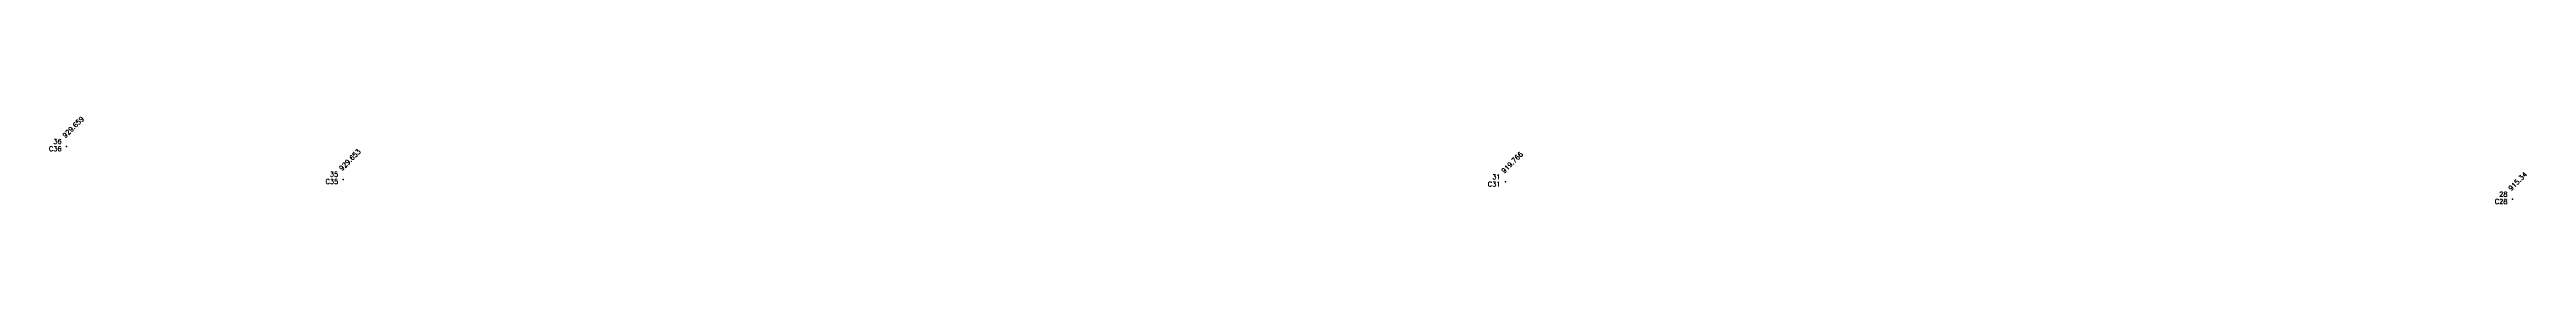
# Model space of a CAD drawing. Header units: millimetres. Extents: x 824502 to 1498685, y 1474633 to 1481826.
# Drawn here: x 824505.5 to 824633.2, y 1478831.9 to 1478836.3 of the extents above; entities that cross this region are included whole.
import ezdxf
from ezdxf.enums import TextEntityAlignment as Align

# ---------------------------------------------------------------- set-up
doc = ezdxf.new("R2010")
doc.units = ezdxf.units.MM
for name, color, linetype in [('Points', 7, 'Continuous'), ('Points-ELV', 6, 'Continuous'), ('Points-NUM', 4, 'Continuous'), ('Points-TXT', 3, 'Continuous')]:
    doc.layers.add(name, color=color, linetype=linetype)
doc.styles.add('ROMANS', font='romans.shx')

# ---------------------------------------------------------------- blocks, each defined once
blk = doc.blocks.new('POINTS')
at = {"layer": 'Points'}
blk.add_line((0, 0), (0, 0), dxfattribs=at)
blk.add_point((0, 0), dxfattribs=at)
at = {"layer": 'Points-ELV', "style": 'ROMANS'}
blk.add_attdef('ELEV', text='', height=1, rotation=45, dxfattribs=at).set_placement((0, 0), align=Align.BOTTOM_LEFT)
at = {"layer": 'Points-NUM', "style": 'ROMANS'}
blk.add_attdef('PTNUM', text='', height=1, dxfattribs=at).set_placement((0, 0), align=Align.BOTTOM_RIGHT)
at = {"layer": 'Points-TXT', "style": 'ROMANS'}
blk.add_attdef('DESC', text='', height=1, dxfattribs=at).set_placement((0, 0), align=Align.BOTTOM_RIGHT)

msp = doc.modelspace()

# ---------------------------------------------------------------- block references
at = {"layer": 'Points', "linetype": 'Continuous'}
ref = msp.add_blockref('POINTS', (824506.381, 1478834.816, 929.659), dxfattribs=at)
ref.add_attrib('PTNUM', '36', dxfattribs={"layer": 'Points-NUM', "height": 0.25, "style": 'ROMANS'}).set_placement((824506.131, 1478834.879, 929.659), align=Align.BOTTOM_RIGHT)
ref.add_attrib('DESC', 'C36', dxfattribs={"layer": 'Points-TXT', "height": 0.25, "style": 'ROMANS'}).set_placement((824506.131, 1478834.504, 929.659), align=Align.BOTTOM_RIGHT)
ref.add_attrib('ELEV', '929.659', dxfattribs={"layer": 'Points-ELV', "height": 0.25, "rotation": 45, "style": 'ROMANS'}).set_placement((824506.381, 1478835.191, 929.659), align=Align.BOTTOM_LEFT)
ref = msp.add_blockref('POINTS', (824506.381, 1478834.816, 929.659), dxfattribs=at)
ref.add_attrib('PTNUM', '36', dxfattribs={"layer": 'Points-NUM', "height": 0.25, "style": 'ROMANS'}).set_placement((824506.131, 1478834.879, 929.659), align=Align.BOTTOM_RIGHT)
ref.add_attrib('DESC', 'C36', dxfattribs={"layer": 'Points-TXT', "height": 0.25, "style": 'ROMANS'}).set_placement((824506.131, 1478834.504, 929.659), align=Align.BOTTOM_RIGHT)
ref.add_attrib('ELEV', '929.659', dxfattribs={"layer": 'Points-ELV', "height": 0.25, "rotation": 45, "style": 'ROMANS'}).set_placement((824506.381, 1478835.191, 929.659), align=Align.BOTTOM_LEFT)
ref = msp.add_blockref('POINTS', (824520.643, 1478833.124, 929.653), dxfattribs=at)
ref.add_attrib('PTNUM', '35', dxfattribs={"layer": 'Points-NUM', "height": 0.25, "style": 'ROMANS'}).set_placement((824520.393, 1478833.187, 929.653), align=Align.BOTTOM_RIGHT)
ref.add_attrib('DESC', 'C35', dxfattribs={"layer": 'Points-TXT', "height": 0.25, "style": 'ROMANS'}).set_placement((824520.393, 1478832.812, 929.653), align=Align.BOTTOM_RIGHT)
ref.add_attrib('ELEV', '929.653', dxfattribs={"layer": 'Points-ELV', "height": 0.25, "rotation": 45, "style": 'ROMANS'}).set_placement((824520.643, 1478833.499, 929.653), align=Align.BOTTOM_LEFT)
ref = msp.add_blockref('POINTS', (824520.643, 1478833.124, 929.653), dxfattribs=at)
ref.add_attrib('PTNUM', '35', dxfattribs={"layer": 'Points-NUM', "height": 0.25, "style": 'ROMANS'}).set_placement((824520.393, 1478833.187, 929.653), align=Align.BOTTOM_RIGHT)
ref.add_attrib('DESC', 'C35', dxfattribs={"layer": 'Points-TXT', "height": 0.25, "style": 'ROMANS'}).set_placement((824520.393, 1478832.812, 929.653), align=Align.BOTTOM_RIGHT)
ref.add_attrib('ELEV', '929.653', dxfattribs={"layer": 'Points-ELV', "height": 0.25, "rotation": 45, "style": 'ROMANS'}).set_placement((824520.643, 1478833.499, 929.653), align=Align.BOTTOM_LEFT)
ref = msp.add_blockref('POINTS', (824580.568, 1478832.989, 919.766), dxfattribs=at)
ref.add_attrib('PTNUM', '31', dxfattribs={"layer": 'Points-NUM', "height": 0.25, "style": 'ROMANS'}).set_placement((824580.318, 1478833.052, 919.766), align=Align.BOTTOM_RIGHT)
ref.add_attrib('DESC', 'C31', dxfattribs={"layer": 'Points-TXT', "height": 0.25, "style": 'ROMANS'}).set_placement((824580.318, 1478832.677, 919.766), align=Align.BOTTOM_RIGHT)
ref.add_attrib('ELEV', '919.766', dxfattribs={"layer": 'Points-ELV', "height": 0.25, "rotation": 45, "style": 'ROMANS'}).set_placement((824580.568, 1478833.364, 919.766), align=Align.BOTTOM_LEFT)
ref = msp.add_blockref('POINTS', (824580.568, 1478832.989, 919.766), dxfattribs=at)
ref.add_attrib('PTNUM', '31', dxfattribs={"layer": 'Points-NUM', "height": 0.25, "style": 'ROMANS'}).set_placement((824580.318, 1478833.052, 919.766), align=Align.BOTTOM_RIGHT)
ref.add_attrib('DESC', 'C31', dxfattribs={"layer": 'Points-TXT', "height": 0.25, "style": 'ROMANS'}).set_placement((824580.318, 1478832.677, 919.766), align=Align.BOTTOM_RIGHT)
ref.add_attrib('ELEV', '919.766', dxfattribs={"layer": 'Points-ELV', "height": 0.25, "rotation": 45, "style": 'ROMANS'}).set_placement((824580.568, 1478833.364, 919.766), align=Align.BOTTOM_LEFT)
ref = msp.add_blockref('POINTS', (824632.488, 1478832.091, 915.34), dxfattribs=at)
ref.add_attrib('PTNUM', '28', dxfattribs={"layer": 'Points-NUM', "height": 0.25, "style": 'ROMANS'}).set_placement((824632.238, 1478832.154, 915.34), align=Align.BOTTOM_RIGHT)
ref.add_attrib('DESC', 'C28', dxfattribs={"layer": 'Points-TXT', "height": 0.25, "style": 'ROMANS'}).set_placement((824632.238, 1478831.779, 915.34), align=Align.BOTTOM_RIGHT)
ref.add_attrib('ELEV', '915.34', dxfattribs={"layer": 'Points-ELV', "height": 0.25, "rotation": 45, "style": 'ROMANS'}).set_placement((824632.488, 1478832.466, 915.34), align=Align.BOTTOM_LEFT)
ref = msp.add_blockref('POINTS', (824632.488, 1478832.091, 915.34), dxfattribs=at)
ref.add_attrib('PTNUM', '28', dxfattribs={"layer": 'Points-NUM', "height": 0.25, "style": 'ROMANS'}).set_placement((824632.238, 1478832.154, 915.34), align=Align.BOTTOM_RIGHT)
ref.add_attrib('DESC', 'C28', dxfattribs={"layer": 'Points-TXT', "height": 0.25, "style": 'ROMANS'}).set_placement((824632.238, 1478831.779, 915.34), align=Align.BOTTOM_RIGHT)
ref.add_attrib('ELEV', '915.34', dxfattribs={"layer": 'Points-ELV', "height": 0.25, "rotation": 45, "style": 'ROMANS'}).set_placement((824632.488, 1478832.466, 915.34), align=Align.BOTTOM_LEFT)

doc.saveas('drawing.dxf')
